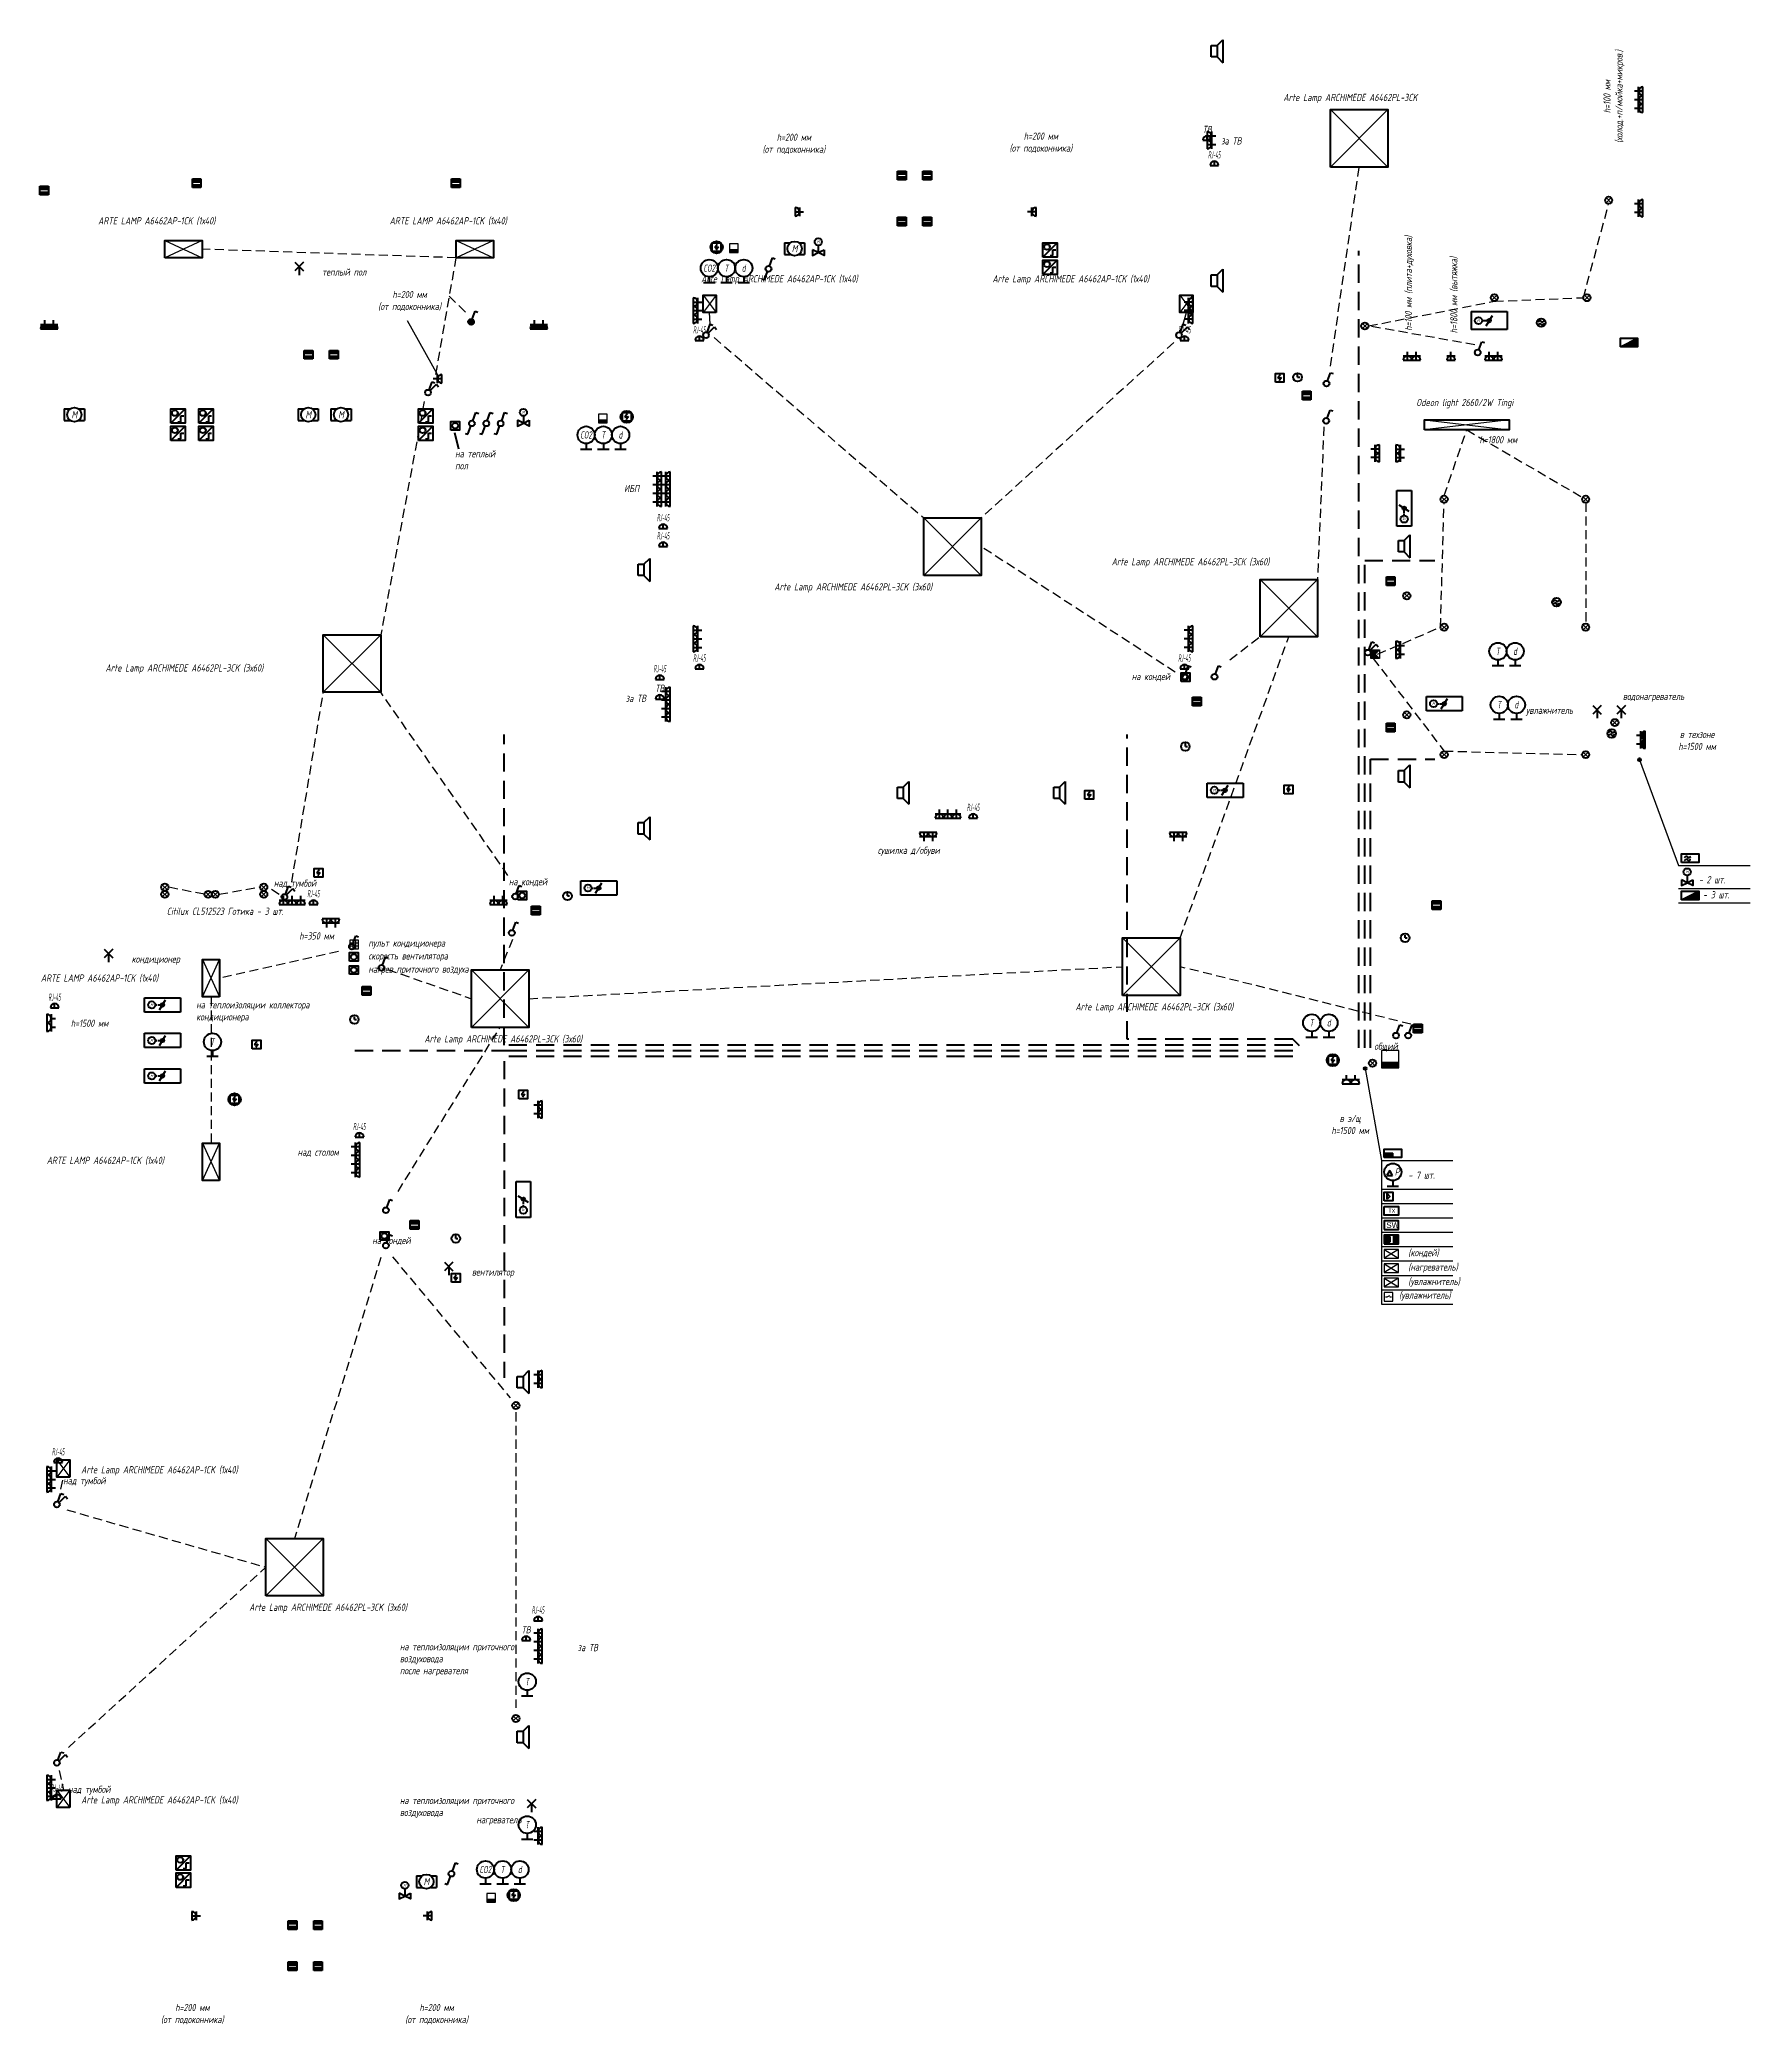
# Model space of a CAD drawing. Header units: millimetres. Extents: x 4401 to 32248, y -2196 to 17008.
# Drawn here: x 4401 to 16313, y 1969 to 15793 of the extents above; entities that cross this region are included whole.
import ezdxf
from ezdxf.enums import TextEntityAlignment as Align

# ---------------------------------------------------------------- set-up
doc = ezdxf.new("R2010")
doc.units = ezdxf.units.MM
doc.linetypes.add('DASHED', pattern=[19.05, 12.7, -6.35])
for name, color, linetype in [('02 Розетки', 7, 'Continuous'), ('03 Стационарное ЭО', 5, 'Continuous'), ('04 Освещение', 7, 'Continuous'), ('05 Слаботочка', 7, 'Continuous')]:
    doc.layers.add(name, color=color, linetype=linetype)
doc.styles.add('GOST typeA', font='GOST_A.TTF')
doc.styles.get("Standard").update_dxf_attribs({"font": 'arial.ttf'})
doc.styles.add('ГОСТ-ISOCPEUR', font='isocpeui.ttf', dxfattribs={"width": 0.8})

msp = doc.modelspace()

# ---------------------------------------------------------------- texts
at = {"layer": '02 Розетки', "linetype": 'Continuous', "char_height": 50, "attachment_point": 5, "rotation": 90, "style": 'ГОСТ-ISOCPEUR'}
for s, width, gutter_width, heights, insert in [('{\\pxqc;h=100 мм\\P(холод.+п/мойка+микров.)}', 2386.88, 2387, [530], (15364, 15397)), ('{\\pxqc;h=100 мм (плита+духовка)}', 2386.88, 1956, [530], (13940, 14096)), ('{\\pxqc;h=1800 мм (вытяжка)}', 1955.84, 1073, [522], (14251, 14014))]:
    msp.add_mtext_dynamic_manual_height_columns(s, width=width, gutter_width=gutter_width, heights=heights, dxfattribs=dict(at, insert=insert))
at = {"layer": '02 Розетки', "linetype": 'Continuous', "char_height": 50, "attachment_point": 5, "style": 'ГОСТ-ISOCPEUR'}
for s, width, gutter_width, insert in [('{\\pxqc;h=200 мм\\P(от подоконника)}', 1391.5, 1073, (9653, 15068)), ('{\\pxqc;h=200 мм\\P(от подоконника)}', 1391.5, 1073, (11373, 15076)), ('{\\pxqc;за ТВ}', 957.62, 958, (12699, 15088)), ('{\\pxqc;h=200 мм\\P(от подоконника)}', 1391.5, 1073, (6977, 13973)), ('{\\pxqc;h=1800 мм}', 1073.17, 1073, (14559, 13007)), ('{\\pxqc;ИБП}', 1073.17, 1073, (8523, 12667)), ('{\\pxqc;за ТВ}', 957.62, 958, (8553, 11205)), ('{\\pxqc;в техзоне\\Ph=1500 мм}', 1073.17, 1073, (15943, 10912)), ('{\\pxqc;сушилка д/обуви}', 1073.17, 1073, (10453, 10140)), ('{\\pxqc;над тумбой}', 957.62, 958, (6179, 9911)), ('{\\pxqc;h=350 мм}', 1073.17, 1073, (6329, 9550)), ('{\\pxqc;h=1500 мм}', 1073.17, 1073, (4748, 8942)), ('{\\pxqc;в э/щ\\Ph=1500 мм}', 1073.17, 1073, (13527, 8237)), ('{\\pxqc;над столом}', 957.62, 958, (6340, 8040)), ('{\\pxqc;над тумбой}', 957.62, 958, (4712, 5749)), ('{\\pxqc;за ТВ}', 957.62, 958, (8218, 4593)), ('{\\pxqc;над тумбой}', 957.62, 958, (4746, 3599)), ('{\\pxqc;h=200 мм\\P(от подоконника)}', 1391.5, 1073, (5464, 2040)), ('{\\pxqc;h=200 мм\\P(от подоконника)}', 1391.5, 1073, (7165, 2040))]:
    msp.add_mtext_dynamic_manual_height_columns(s, width=width, gutter_width=gutter_width, heights=[446], dxfattribs=dict(at, insert=insert))
at = {"layer": '03 Стационарное ЭО', "color": 7, "linetype": 'Continuous', "style": 'ГОСТ-ISOCPEUR', "width": 0.8}
for s, p in [('теплый пол', (6368, 14150)), ('водонагреватель', (15426, 11194)), ('увлажнитель', (14751, 11097)), ('кондиционер', (5041, 9364)), ('вентилятор', (7411, 7184)), ('нагреватель', (7442, 3369))]:
    msp.add_text(s, height=50, dxfattribs=at).set_placement(p)
at = {"layer": '04 Освещение', "color": 3, "style": 'ГОСТ-ISOCPEUR', "width": 0.8}
for s, p in [('Arte Lamp ARCHIMEDE A6462PL-3CK', (13062, 15366)), ('ARTE LAMP A6462AP-1CK (1х40)', (4808, 14507)), ('ARTE LAMP A6462AP-1CK (1х40)', (6838, 14507)), ('Arte Lamp ARCHIMEDE A6462AP-1CK (1х40)', (9007, 14103)), ('Arte Lamp ARCHIMEDE A6462AP-1CK (1х40)', (11036, 14103)), ('Odeon light 2660/2W Tingi', (13987, 13241)), ('Arte Lamp ARCHIMEDE A6462PL-3CK (3х60)', (11866, 12132)), ('Arte Lamp ARCHIMEDE A6462PL-3CK (3х60)', (9517, 11957)), ('Arte Lamp ARCHIMEDE A6462PL-3CK (3х60)', (4859, 11392)), ('Citilux CL512523 Готика - 3 шт.', (5286, 9697)), ('ARTE LAMP A6462AP-1CK (1х40)', (4409, 9232)), ('Arte Lamp ARCHIMEDE A6462PL-3CK (3х60)', (11614, 9032)), ('Arte Lamp ARCHIMEDE A6462PL-3CK (3х60)', (7080, 8808)), ('ARTE LAMP A6462AP-1CK (1х40)', (4450, 7962)), ('Arte Lamp ARCHIMEDE A6462AP-1CK (1х40)', (4690, 5807)), ('Arte Lamp ARCHIMEDE A6462PL-3CK (3х60)', (5860, 4849)), ('Arte Lamp ARCHIMEDE A6462AP-1CK (1х40)', (4690, 3507))]:
    msp.add_text(s, height=50, dxfattribs=at).set_placement(p)
at = {"layer": '04 Освещение', "color": 1, "style": 'ГОСТ-ISOCPEUR', "width": 0.8}
msp.add_text('общий', height=50, dxfattribs=at).set_placement((13695, 8757))
at = {"layer": '05 Слаботочка', "lineweight": 40, "style": 'ГОСТ-ISOCPEUR', "width": 0.8}
msp.add_text('M', height=20, rotation=360, dxfattribs=at).set_placement((14420, 13836), align=Align.MIDDLE_CENTER)
at = {"layer": '05 Слаботочка', "char_height": 50, "attachment_point": 1, "style": 'ГОСТ-ISOCPEUR'}
for s, insert, width in [('{на теплый пол}', (7294, 12934), 356.91), ('{на кондей}', (12006, 11382), 356.91), ('{- 2 шт.}', (15955, 9967), 905.92), ('{на кондей}', (7668, 9953), 356.91), ('{- 3 шт.}', (15984, 9862), 905.92), ('{скорость вентилятора}', (6690, 9436), 905.92), ('{пульт кондиционера}', (6690, 9526), 905.92), ('{нагрев приточного воздуха}', (6690, 9344), 905.92), ('{на теплоизоляции коллектора кондиционера}', (5491, 9095), 905.92), ('{- 7 шт.}', (13932, 7909), 905.92), ('{на кондей}', (6717, 7454), 356.91), ('{(кондей) }', (13932, 7369), 905.92), ('{(нагреватель) }', (13932, 7269), 905.92), ('{(увлажнитель) }', (13868, 7073), 905.92), ('{(увлажнитель) }', (13932, 7169), 905.92), ('{на теплоизоляции приточного воздуховода\\Pпосле нагревателя}', (6909, 4624), 905.92), ('{на теплоизоляции приточного воздуховода}', (6909, 3553), 905.92)]:
    msp.add_mtext(s, dxfattribs=dict(at, insert=insert, width=width))

# ---------------------------------------------------------------- blocks, each defined once
blk = doc.blocks.new('розетка скрытая трехполюсная')
at = {"color": 0, "lineweight": -2}
for p, q in [((-1.5, 1.5), (1.5, 1.5)), ((-1.5, 0), (1.5, 0)), ((0, 0), (0, 3))]:
    blk.add_line(p, q, dxfattribs=at)
blk.add_arc((0, 0), 1.5, 0, 180, dxfattribs=at)
blk = doc.blocks.new('розетка скрытая трехполюсная IP54')
at = {"lineweight": -2}
h = blk.add_hatch(color=0, dxfattribs=at)
h.paths.add_polyline_path([(0, 0), (0, 1.5, 0.414214), (-1.5, 0)])
h.paths.add_polyline_path([(1.5, 0, 0.414214), (0, 1.5), (0, 0)])
at = {"color": 0, "lineweight": -2}
for p, q in [((-1.5, 1.5), (1.5, 1.5)), ((-1.5, 0), (1.5, 0)), ((0, 0), (0, 3))]:
    blk.add_line(p, q, dxfattribs=at)
blk.add_arc((0, 0), 1.5, 0, 180, dxfattribs=at)
blk = doc.blocks.new('розетка открытая трехполюсная')
at = {"color": 0, "lineweight": -2}
for p, q in [((-1.5, 1.5), (1.5, 1.5)), ((-1.5, 0), (1.5, 0)), ((0, 1.5), (0, 3))]:
    blk.add_line(p, q, dxfattribs=at)
blk.add_arc((0, 0), 1.5, 0, 180, dxfattribs=at)
blk = doc.blocks.new('стац. точка')
at = {"color": 0, "lineweight": -2}
for p, q in [((-1.5, 1.5), (1.5, -1.5)), ((1.5, 1.5), (-1.5, -1.5)), ((0, 0), (0, -3))]:
    blk.add_line(p, q, dxfattribs=at)
blk = doc.blocks.new('кнопка 1')
at = {"color": 0, "lineweight": -2}
for p, q in [((0.35, 0.94), (1.39, 3.78)), ((1.39, 3.78), (2.34, 3.45))]:
    blk.add_line(p, q, dxfattribs=at)
blk.add_circle((0, 0), 1, dxfattribs=at)
blk = doc.blocks.new('кнопка 2')
at = {"color": 0, "lineweight": -2}
for p, q in [((0.35, 0.94), (1.39, 3.78)), ((0.71, 0.71), (2.93, 2.93)), ((1.39, 3.78), (2.34, 3.45)), ((2.93, 2.93), (3.66, 2))]:
    blk.add_line(p, q, dxfattribs=at)
blk.add_circle((0, 0), 1, dxfattribs=at)
blk = doc.blocks.new('кнопка 1 открытая IP44')
at = {"lineweight": -2}
blk.add_hatch(color=0, dxfattribs=at).paths.add_polyline_path([(-1, 0, 1), (1, 0, 1)])
at = {"color": 0, "lineweight": -2}
for p, q in [((0.35, 0.94), (1.39, 3.78)), ((1.39, 3.78), (2.34, 3.45))]:
    blk.add_line(p, q, dxfattribs=at)
blk.add_circle((0, 0), 1, dxfattribs=at)
blk = doc.blocks.new('дроссель d100')
at = {"color": 0, "lineweight": -2}
for p, q in [((0, 0), (0, 100)), ((0, 100), (250, 100)), ((250, 0), (0, 0)), ((103, 15), (147, 85)), ((250, 100), (250, 0))]:
    blk.add_line(p, q, dxfattribs=at)
at = {"color": 0, "linetype": 'DASHED', "lineweight": -2}
blk.add_line((75, 50), (125, 50), dxfattribs=at)
at = {"color": 0, "lineweight": -2}
for centre, radius in [((50, 50), 25), ((125, 50), 12.5)]:
    blk.add_circle(centre, radius, dxfattribs=at)
at = {"color": 0, "lineweight": -2, "style": 'ГОСТ-ISOCPEUR', "width": 0.8}
blk.add_text('M', height=20, dxfattribs=at).set_placement((50, 50), align=Align.MIDDLE_CENTER)
blk = doc.blocks.new('электродвигатель')
at = {"color": 0, "lineweight": -2}
for p, q in [((0, 4), (0, 0)), ((0, 4), (2, 4)), ((0, 0), (2, 0)), ((5, 4), (7, 4)), ((5, 0), (7, 0)), ((7, 4), (7, 0))]:
    blk.add_line(p, q, dxfattribs=at)
blk.add_circle((3.5, 2), 2.5, dxfattribs=at)
at = {"color": 0, "lineweight": -2, "style": 'ГОСТ-ISOCPEUR', "width": 0.8}
blk.add_text('M', height=2.5, rotation=360, dxfattribs=at).set_placement((3.5, 2), align=Align.MIDDLE_CENTER)
blk = doc.blocks.new('энкодер')
at = {"color": 0, "lineweight": -2}
for p, q in [((0, 0), (5, 5)), ((2.43, 3.56), (2.2, 3.9)), ((2.43, 3.56), (2.66, 3.9)), ((2.48, 0.56), (3.48, 0.56)), ((3.48, 0.56), (3.48, 2.56)), ((3.48, 2.56), (4.48, 2.56))]:
    blk.add_line(p, q, dxfattribs=at)
blk.add_lwpolyline([(0, 0), (0, 5), (5, 5), (5, 0)], close=True, dxfattribs=at)
blk.add_circle((1.43, 3.56), 1, dxfattribs=at)
blk = doc.blocks.new('кнопка жалюзи')
at = {"color": 0, "lineweight": -2}
for p, q in [((0.35, 0.94), (1.39, 3.78)), ((1.39, 3.78), (2.34, 3.45)), ((-2.34, -3.45), (-1.39, -3.78)), ((-1.39, -3.78), (-0.35, -0.94))]:
    blk.add_line(p, q, dxfattribs=at)
blk.add_circle((0, 0), 1, dxfattribs=at)
blk = doc.blocks.new('датчик CO2')
at = {"color": 0, "lineweight": -2}
for p, q in [((-2, 0), (2, 0)), ((0, 2), (0, 0))]:
    blk.add_line(p, q, dxfattribs=at)
blk.add_circle((0, 5), 3, dxfattribs=at)
at = {"color": 0, "lineweight": -2, "style": 'ГОСТ-ISOCPEUR', "width": 0.6}
blk.add_text('CO2', height=2.5, rotation=360, dxfattribs=at).set_placement((-0.01, 5), align=Align.MIDDLE_CENTER)
blk = doc.blocks.new('датчик температуры')
at = {"color": 0, "lineweight": -2}
for p, q in [((-2, 0), (2, 0)), ((0, 2), (0, 0))]:
    blk.add_line(p, q, dxfattribs=at)
blk.add_circle((0, 5), 3, dxfattribs=at)
at = {"color": 0, "lineweight": -2, "style": 'ГОСТ-ISOCPEUR', "width": 0.6}
blk.add_text('T', height=2.5, rotation=360, dxfattribs=at).set_placement((-0.01, 5), align=Align.MIDDLE_CENTER)
blk = doc.blocks.new('датчик относительной влажности')
at = {"color": 0, "lineweight": -2}
for p, q in [((-2, 0), (2, 0)), ((0, 2), (0, 0))]:
    blk.add_line(p, q, dxfattribs=at)
blk.add_circle((0, 5), 3, dxfattribs=at)
at = {"color": 0, "lineweight": -2, "style": 'ГОСТ-ISOCPEUR', "width": 0.6}
blk.add_text('d', height=2.5, rotation=360, dxfattribs=at).set_placement((-0.01, 5), align=Align.MIDDLE_CENTER)
blk = doc.blocks.new('дымовой')
at = {"color": 0, "lineweight": -2}
for p, q in [((-1.3, 2.5), (-2.11, 1.35)), ((-2.11, 1.35), (-0.89, 1.65)), ((-0.89, 1.65), (-1.71, 0.5))]:
    blk.add_line(p, q, dxfattribs=at)
blk.add_lwpolyline([(-3, 0), (-3, 3), (0, 3), (0, 0)], close=True, dxfattribs=at)
blk = doc.blocks.new('ППК')
at = {"lineweight": -2}
blk.add_hatch(color=0, dxfattribs=at).paths.add_polyline_path([(-3, 0), (-3, 1.5), (-6, 1.5), (-6, 0)])
at = {"color": 0, "lineweight": -2}
for p in [(-6, 1.5), (-3, 0)]:
    blk.add_line(p, (-3, 1.5), dxfattribs=at)
blk.add_lwpolyline([(-6, 0), (-6, 3), (0, 3), (0, 0)], close=True, dxfattribs=at)
blk = doc.blocks.new('датчик давления')
at = {"color": 0, "lineweight": -2}
for p, q in [((-1.09, 5.56), (-2.09, 3.83)), ((-2.09, 3.83), (-0.09, 3.83)), ((-2, 0), (2, 0)), ((-0.09, 3.83), (-1.09, 5.56)), ((0, 2), (0, 0))]:
    blk.add_line(p, q, dxfattribs=at)
blk.add_circle((0, 5), 3, dxfattribs=at)
at = {"color": 0, "lineweight": -2, "style": 'ГОСТ-ISOCPEUR', "width": 0.8}
blk.add_text('P', height=2.5, rotation=360, dxfattribs=at).set_placement((1.5, 5), align=Align.MIDDLE_CENTER)
blk = doc.blocks.new('розетка ТВ')
at = {"color": 0, "lineweight": -2}
for p, q in [((-1.5, 0), (1.5, 0)), ((0, 0), (0, 1.5))]:
    blk.add_line(p, q, dxfattribs=at)
blk.add_arc((0, 0), 1.5, 0, 180, dxfattribs=at)
at = {"color": 0, "lineweight": -2, "style": 'ГОСТ-ISOCPEUR', "width": 0.8}
blk.add_text('ТВ', height=2.5, dxfattribs=at).set_placement((0, 2.5), align=Align.CENTER)
blk = doc.blocks.new('краб ТВ')
at = {"color": 0, "lineweight": -2}
blk.add_lwpolyline([(0, 0), (0, 3), (3, 3), (3, 0)], close=True, dxfattribs=at)
blk.add_lwpolyline([(1, 0.5), (1, 2.5), (2, 1.5), (1, 0.5)], dxfattribs=at)
blk = doc.blocks.new('розетка RJ-45')
at = {"color": 0, "lineweight": -2}
for p, q in [((-1.5, 0), (1.5, 0)), ((0, 0), (0, 1.5))]:
    blk.add_line(p, q, dxfattribs=at)
blk.add_arc((0, 0), 1.5, 0, 180, dxfattribs=at)
at = {"color": 0, "lineweight": -2, "style": 'ГОСТ-ISOCPEUR', "width": 0.4}
blk.add_text('RJ-45', height=2.5, dxfattribs=at).set_placement((0, 2.5), align=Align.CENTER)
blk = doc.blocks.new('панель медная')
at = {"color": 0, "lineweight": -2}
blk.add_lwpolyline([(0, 3), (5, 3), (5, 0), (0, 0)], close=True, dxfattribs=at)
at = {"color": 0, "lineweight": -2, "style": 'GOST typeA'}
blk.add_text('TX', height=1.5, dxfattribs=at).set_placement((1.43, 0.76))
blk = doc.blocks.new('сервер')
at = {"color": 0, "lineweight": -2}
for p, q in [((0.5, 2.5), (2, 2.5)), ((0.5, 0.5), (0.5, 2.5)), ((0.5, 2), (2, 2)), ((0.5, 1.5), (2, 1.5)), ((0.5, 1), (2, 1)), ((2, 0.5), (0.5, 0.5)), ((1, 2.5), (1, 0.5)), ((1.5, 2.5), (1.5, 0.5)), ((2, 2.5), (2, 0.5)), ((3, 2.5), (4.5, 2.5)), ((3, 2), (4.5, 2)), ((3, 1.5), (4.5, 1.5)), ((3, 1), (4.5, 1)), ((3, 0.5), (4.5, 0.5))]:
    blk.add_line(p, q, dxfattribs=at)
blk.add_lwpolyline([(0, 0), (5, 0), (5, 3), (0, 3)], close=True, dxfattribs=at)
blk = doc.blocks.new('коммутатор')
at = {"color": 0, "lineweight": -2}
blk.add_lwpolyline([(0, 0), (5, 0), (5, 3), (0, 3)], close=True, dxfattribs=at)
blk.add_text('SW', height=2, dxfattribs=at).set_placement((0.72, 0.48))
blk = doc.blocks.new('часы')
at = {"color": 0, "lineweight": -2}
for q in [(9893.5, 982.52), (9894.25, 981.52)]:
    blk.add_line((9893.5, 981.52), q, dxfattribs=at)
blk.add_circle((9893.5, 981.52), 1.5, dxfattribs=at)
blk = doc.blocks.new('геркон')
at = {"lineweight": -2}
for points in [[(3, 2), (3, 3), (0, 3), (0, 2)], [(3, 0), (3, 1), (0, 1), (0, 0)]]:
    blk.add_hatch(color=0, dxfattribs=at).paths.add_polyline_path(points)
at = {"color": 0, "lineweight": -2}
for p, q in [((0, 0), (0, 3)), ((0, 3), (3, 3)), ((0, 2), (3, 2)), ((0, 1), (3, 1)), ((3, 0), (0, 0)), ((3, 3), (3, 0))]:
    blk.add_line(p, q, dxfattribs=at)
blk = doc.blocks.new('датчик протечки')
at = {"color": 0, "lineweight": -2}
blk.add_circle((0, 0), 1.5, dxfattribs=at)
at = {"color": 0, "lineweight": -2, "start_tangent": (0.745789, 0.666182), "end_tangent": (0.976749, -0.214388)}
for points in [[(-1.08, 0.27), (-0.41, 0.76), (0.2, 0.22), (1.14, 0.64)], [(-1.08, -0.73), (-0.41, -0.24), (0.2, -0.78), (1.14, -0.36)]]:
    blk.add_spline(points, degree=3, dxfattribs=at)
blk = doc.blocks.new('вентиль с электроприводом')
at = {"color": 0, "linetype": 'DASHED', "lineweight": -2}
blk.add_line((0, 2.5), (0, 0), dxfattribs=at)
at = {"color": 0, "lineweight": -2}
for points in [[(-2, 1), (-2, -1), (0, 0), (-2, 1)], [(2, 1), (2, -1), (0, 0), (2, 1)]]:
    blk.add_lwpolyline(points, dxfattribs=at)
blk.add_circle((0, 3.75), 1.25, dxfattribs=at)
at = {"color": 0, "lineweight": -2, "style": 'ГОСТ-ISOCPEUR', "width": 0.8}
blk.add_text('M', height=1, rotation=360, dxfattribs=at).set_placement((0, 3.75), align=Align.MIDDLE_CENTER)
blk = doc.blocks.new('контроллер протечек')
at = {"color": 0, "lineweight": -2}
blk.add_lwpolyline([(0, 0), (0, 3), (6, 3), (6, 0)], close=True, dxfattribs=at)
at = {"color": 0, "lineweight": -2, "start_tangent": (0.745789, 0.666182), "end_tangent": (0.976749, -0.214388)}
for points in [[(1.1, 1.73), (1.77, 2.23), (2.38, 1.68), (3.32, 2.1)], [(1.1, 0.73), (1.77, 1.23), (2.38, 0.68), (3.32, 1.1)]]:
    blk.add_spline(points, degree=3, dxfattribs=at)
blk = doc.blocks.new('громкоговоритель')
at = {"color": 0, "lineweight": -2}
for p, q in [((0, -2), (0, 2)), ((0, 2), (2, 2)), ((2, 2), (4, 4)), ((2, 2), (2, -2)), ((4, 4), (4, -4)), ((2, -2), (0, -2)), ((2, -2), (4, -4))]:
    blk.add_line(p, q, dxfattribs=at)
blk = doc.blocks.new('счетчик воды')
at = {"lineweight": -2}
blk.add_hatch(color=0, dxfattribs=at).paths.add_polyline_path([(6, 0), (6, 3), (0, 0)])
at = {"color": 0, "lineweight": -2}
blk.add_line((0, 0), (6, 3), dxfattribs=at)
blk.add_lwpolyline([(0, 0), (0, 3), (6, 3), (6, 0)], close=True, dxfattribs=at)
blk = doc.blocks.new('Охранный датчик')
blk.add_hatch(color=0).paths.add_polyline_path([(3, 3), (0, 3), (0, 0), (3, 0), (1.5, 1.5)])
at = {"color": 0}
for p, q in [((3, 3), (1.5, 1.5)), ((1.5, 1.5), (3, 0))]:
    blk.add_line(p, q, dxfattribs=at)
blk.add_lwpolyline([(3, 0), (0, 0), (0, 3), (3, 3)], close=True, dxfattribs=at)
blk = doc.blocks.new('клавиатура ОС')
at = {"color": 0}
for p, q in [((0, 2), (3, 2)), ((0, 1), (3, 1)), ((1, 3), (1, 0)), ((2, 3), (2, 0))]:
    blk.add_line(p, q, dxfattribs=at)
blk.add_lwpolyline([(0, 0), (3, 0), (3, 3), (0, 3)], close=True, dxfattribs=at)
blk = doc.blocks.new('регулятор')
at = {"color": 0, "lineweight": -2}
blk.add_lwpolyline([(-1.5, -1.5), (-1.5, 1.5), (1.5, 1.5), (1.5, -1.5)], close=True, dxfattribs=at)
blk.add_circle((0, 0), 1, dxfattribs=at)
blk = doc.blocks.new('маршрутизатор INET')
at = {"color": 0}
for p, q in [((0, 3), (5, 0)), ((5, 3), (0, 0))]:
    blk.add_line(p, q, dxfattribs=at)
blk.add_lwpolyline([(0, 0), (5, 0), (5, 3), (0, 3)], close=True, dxfattribs=at)
blk = doc.blocks.new('реле контроля напряжения')
at = {"color": 0, "ltscale": 100}
for p, q in [((0.5, 1.5), (1, 1.5)), ((1, 1.5), (2, 2)), ((2, 1.5), (2.5, 1.5))]:
    blk.add_line(p, q, dxfattribs=at)
blk.add_lwpolyline([(0, 0), (3, 0), (3, 3), (0, 3)], close=True, dxfattribs=at)
blk = doc.blocks.new('шкаф')
blk.add_hatch(color=256).paths.add_polyline_path([(3, 0), (3, 1), (0, 1), (0, 0)])
blk.add_line((0, 1), (3, 1))
blk.add_lwpolyline([(0, 0), (3, 0), (3, 3), (0, 3)], close=True)

# ---------------------------------------------------------------- hatches: boundary and pattern name
at = {"layer": '05 Слаботочка'}
for points in [[(15532, 10778, 1), (15552, 10778, 1)], [(13621, 8627, 1), (13641, 8627, 1)]]:
    msp.add_hatch(color=256, dxfattribs=at).paths.add_polyline_path(points)

# ---------------------------------------------------------------- linework, layer by layer
at = {"layer": '02 Розетки', "linetype": 'Continuous'}
msp.add_line((7171, 13460), (6961, 13835), dxfattribs=at)
at = {"layer": '04 Освещение', "color": 3}
for p, q in [((13390, 15306), (13790, 14906)), ((13790, 15306), (13390, 14906)), ((15345, 14657), (15310, 14693)), ((15310, 14657), (15345, 14693)), ((5533, 14394), (5273, 14274)), ((5273, 14394), (5533, 14274)), ((7302, 14394), (7562, 14274)), ((7562, 14394), (7302, 14274)), ((9111, 14013), (9021, 13893)), ((9021, 14013), (9111, 13893)), ((12431, 14013), (12341, 13893)), ((12341, 14013), (12431, 13893)), ((14549, 13978), (14513, 14014)), ((14513, 13978), (14549, 14014)), ((15194, 13978), (15158, 14014)), ((15158, 13978), (15194, 14014)), ((9069, 13811), (9066, 13893)), ((12363, 13811), (12386, 13893)), ((13647, 13782), (13612, 13817)), ((13612, 13782), (13647, 13817)), ((14044, 13145), (14634, 13075)), ((14634, 13145), (14044, 13075)), ((14199, 12575), (14163, 12610)), ((14163, 12575), (14199, 12610)), ((15185, 12575), (15149, 12610)), ((15149, 12575), (15185, 12610)), ((10557, 12462), (10957, 12062)), ((10957, 12462), (10557, 12062)), ((12899, 12034), (13299, 11634)), ((13299, 12034), (12899, 11634)), ((6376, 11648), (6776, 11248)), ((6776, 11648), (6376, 11248)), ((14199, 11683), (14163, 11718)), ((14163, 11683), (14199, 11718)), ((15185, 11683), (15149, 11718)), ((15149, 11683), (15185, 11718)), ((15387, 11018), (15352, 11053)), ((15352, 11018), (15387, 11053)), ((14199, 10796), (14163, 10831)), ((14163, 10796), (14199, 10831)), ((15185, 10796), (15149, 10831)), ((15149, 10796), (15185, 10831)), ((5290, 9872), (5254, 9907)), ((5254, 9872), (5290, 9907)), ((5290, 9822), (5254, 9857)), ((5254, 9822), (5290, 9857)), ((5591, 9822), (5556, 9857)), ((5556, 9822), (5591, 9857)), ((5641, 9822), (5606, 9857)), ((5606, 9822), (5641, 9857)), ((5979, 9872), (5943, 9907)), ((5943, 9872), (5979, 9907)), ((5979, 9822), (5943, 9857)), ((5943, 9822), (5979, 9857)), ((11942, 9536), (12342, 9136)), ((12342, 9536), (11942, 9136)), ((5534, 9387), (5654, 9127)), ((5534, 9127), (5654, 9387)), ((7407, 9313), (7807, 8913)), ((7807, 9313), (7407, 8913)), ((13701, 8646), (13665, 8682)), ((13665, 8646), (13701, 8682)), ((5534, 8107), (5654, 7847)), ((5534, 7847), (5654, 8107)), ((7735, 6261), (7699, 6297)), ((7699, 6261), (7735, 6297)), ((4611, 5900), (4521, 5780)), ((4521, 5900), (4611, 5780)), ((5976, 5353), (6376, 4953)), ((6376, 5353), (5976, 4953)), ((7735, 4082), (7699, 4117)), ((7699, 4082), (7735, 4117)), ((4611, 3600), (4521, 3480)), ((4521, 3600), (4611, 3480))]:
    msp.add_line(p, q, dxfattribs=at)
at = {"layer": '04 Освещение', "color": 3, "linetype": 'DASHED', "ltscale": 5}
for p, q in [((13390, 13520), (13590, 14906)), ((15151, 13996), (15327, 14650)), ((7302, 14274), (5533, 14334)), ((7159, 13462), (7302, 14274)), ((7365, 13896), (7248, 14012)), ((13654, 13799), (14531, 13971)), ((14531, 13971), (15151, 13996)), ((9097, 13719), (10557, 12462)), ((14395, 13668), (13654, 13799)), ((12300, 13684), (10957, 12462)), ((7079, 13274), (6776, 11648)), ((13344, 13097), (13299, 12034)), ((14181, 12617), (14339, 13075)), ((14339, 13075), (15145, 12605)), ((14156, 11701), (14181, 12567)), ((15167, 12567), (15167, 11726)), ((12309, 11388), (10957, 12262)), ((12342, 9536), (13099, 11634)), ((12689, 11474), (12899, 11634)), ((13718, 11513), (14156, 11701)), ((13688, 11483), (14181, 10838)), ((6156, 9924), (6376, 11248)), ((7662, 9972), (6776, 11248)), ((14181, 10838), (15142, 10813)), ((5549, 9840), (5297, 9890)), ((5649, 9840), (5936, 9892)), ((6068, 9839), (5986, 9890)), ((6481, 9442), (5654, 9257)), ((7693, 9526), (7607, 9313)), ((6823, 9317), (7407, 9113)), ((7807, 9113), (11942, 9336)), ((13950, 8935), (12342, 9336)), ((5594, 9127), (5594, 8107)), ((6896, 7771), (7607, 8913)), ((6776, 7310), (6176, 5353)), ((6858, 7314), (7678, 6332)), ((7717, 6232), (7717, 4173)), ((4549, 5697), (4566, 5780)), ((4589, 5553), (5976, 5153)), ((4601, 3898), (5976, 5153)), ((4537, 3737), (4566, 3600))]:
    msp.add_line(p, q, dxfattribs=at)
at = {"layer": '04 Освещение', "color": 3, "lineweight": 40}
for points in [[(13390, 14906), (13390, 15306), (13790, 15306), (13790, 14906)], [(5273, 14274), (5273, 14394), (5533, 14394), (5533, 14274)], [(7302, 14274), (7302, 14394), (7562, 14394), (7562, 14274)], [(9111, 13893), (9021, 13893), (9021, 14013), (9111, 14013)], [(12431, 13893), (12341, 13893), (12341, 14013), (12431, 14013)], [(10557, 12062), (10557, 12462), (10957, 12462), (10957, 12062)], [(12899, 11634), (12899, 12034), (13299, 12034), (13299, 11634)], [(6376, 11248), (6376, 11648), (6776, 11648), (6776, 11248)], [(11942, 9136), (11942, 9536), (12342, 9536), (12342, 9136)], [(5654, 9127), (5534, 9127), (5534, 9387), (5654, 9387)], [(7407, 8913), (7407, 9313), (7807, 9313), (7807, 8913)], [(5654, 7847), (5534, 7847), (5534, 8107), (5654, 8107)], [(4611, 5780), (4521, 5780), (4521, 5900), (4611, 5900)], [(5976, 4953), (5976, 5353), (6376, 5353), (6376, 4953)], [(4611, 3480), (4521, 3480), (4521, 3600), (4611, 3600)]]:
    msp.add_lwpolyline(points, close=True, dxfattribs=at)
at = {"layer": '04 Освещение', "color": 3, "lineweight": 40, "flags": 128}
msp.add_lwpolyline([(14044, 13075), (14044, 13145), (14634, 13145), (14634, 13075)], close=True, dxfattribs=at)
at = {"layer": '04 Освещение', "color": 3, "lineweight": 40}
for centre in [(15327, 14675), (14531, 13996), (15176, 13996), (13629, 13799), (14181, 12592), (15167, 12592), (14181, 11701), (15167, 11701), (15370, 11036), (14181, 10813), (15167, 10813), (5272, 9890), (5272, 9840), (5574, 9840), (5624, 9840), (5961, 9890), (5961, 9840), (13683, 8664), (7717, 6279), (7717, 4099)]:
    msp.add_circle(centre, 25, dxfattribs=at)
at = {"layer": '05 Слаботочка', "lineweight": 40}
for p, q in [((14370, 13899), (14620, 13899)), ((14370, 13899), (14370, 13774)), ((14445, 13836), (14495, 13836)), ((14473, 13801), (14517, 13871)), ((14620, 13899), (14620, 13774)), ((14620, 13774), (14370, 13774)), ((7320, 12940), (7292, 13055))]:
    msp.add_line(p, q, dxfattribs=at)
at = {"layer": '05 Слаботочка', "color": 1}
for p, q in [((13939, 11902), (13903, 11937)), ((13903, 11902), (13939, 11937)), ((13939, 11072), (13903, 11108)), ((13903, 11072), (13939, 11108))]:
    msp.add_line(p, q, dxfattribs=at)
at = {"layer": '05 Слаботочка'}
for p, q in [((15542, 10778), (15814, 10041)), ((15814, 10041), (16313, 10041)), ((15814, 9881), (16313, 9881)), ((15814, 9781), (16313, 9781)), ((13631, 8627), (13744, 7986)), ((13744, 7986), (14243, 7986)), ((13744, 7986), (13744, 6986)), ((13744, 7786), (14243, 7786)), ((13744, 7686), (14243, 7686)), ((13744, 7586), (14243, 7586)), ((13744, 7486), (14243, 7486)), ((13744, 7386), (14243, 7386)), ((13744, 7286), (14243, 7286)), ((13744, 7186), (14243, 7186)), ((13744, 7086), (14243, 7086)), ((13744, 6986), (14243, 6986))]:
    msp.add_line(p, q, dxfattribs=at)
at = {"layer": '05 Слаботочка', "linetype": 'DASHED', "lineweight": 40, "ltscale": 10}
for points in [[(13588, 8770), (13588, 10862), (13588, 14322)], [(13628, 8770), (13628, 12166), (14117, 12166)], [(13128, 8790), (7635, 8790), (7635, 10954)], [(13173, 8785), (13128, 8830), (11973, 8830), (11973, 10954)], [(13668, 8770), (13668, 10782), (14117, 10782)], [(13128, 8750), (7675, 8750), (6537, 8750)]]:
    msp.add_lwpolyline(points, dxfattribs=at)
at = {"layer": '05 Слаботочка', "linetype": 'DASHED', "lineweight": 40, "ltscale": 10, "flags": 128}
msp.add_lwpolyline([(13128, 8710), (7635, 8710), (7635, 6473)], dxfattribs=at)
at = {"layer": '05 Слаботочка', "color": 1, "lineweight": 40}
for centre, radius in [((9115, 14347), 42.4), ((8489, 13166), 42.4), ((13921, 11919), 25), ((13921, 11090), 25), ((13406, 8685), 42.4), ((5758, 8412), 42.4), ((7702, 2868), 42.4)]:
    msp.add_circle(centre, radius, dxfattribs=at)
at = {"layer": '05 Слаботочка', "lineweight": 40}
for centre, radius in [((14420, 13836), 25), ((14495, 13836), 12.5), ((15542, 10778), 10), ((13631, 8627), 10)]:
    msp.add_circle(centre, radius, dxfattribs=at)

# ---------------------------------------------------------------- block references
at = {"layer": '02 Розетки', "color": 1, "lineweight": 40, "xscale": 20, "yscale": 20, "zscale": 20}
for name, p, rotation in [('розетка скрытая трехполюсная', (15566, 15435), 89.99999999999999), ('розетка скрытая трехполюсная', (15566, 15375), 89.99999999999999), ('розетка скрытая трехполюсная', (15566, 15315), 89.99999999999999), ('розетка скрытая трехполюсная', (12531, 15123), 270), ('розетка скрытая трехполюсная', (12531, 15063), 270), ('розетка скрытая трехполюсная', (15566, 14650), 89.99999999999999), ('розетка скрытая трехполюсная', (9661, 14595), 270), ('розетка скрытая трехполюсная', (11341, 14595), 90), ('розетка скрытая трехполюсная', (15566, 14590), 89.99999999999999), ('розетка скрытая трехполюсная', (8951, 13966), 270), ('розетка скрытая трехполюсная', (12431, 13966), 89.99999999999999), ('розетка скрытая трехполюсная', (8951, 13906), 270), ('розетка скрытая трехполюсная', (8951, 13846), 270), ('розетка скрытая трехполюсная', (12431, 13906), 89.99999999999999), ('розетка скрытая трехполюсная', (12431, 13846), 89.99999999999999), ('розетка скрытая трехполюсная', (13926, 13560), 359.9999999999999), ('розетка скрытая трехполюсная', (13986, 13560), 359.9999999999999), ('розетка скрытая трехполюсная', (14229, 13560), 359.9999999999999), ('розетка скрытая трехполюсная', (14495, 13560), 359.9999999999999), ('розетка скрытая трехполюсная', (14555, 13560), 359.9999999999999), ('розетка скрытая трехполюсная', (7201, 13430), 90), ('розетка скрытая трехполюсная', (13731, 12942), 89.99999999999999), ('розетка скрытая трехполюсная', (13731, 12882), 89.99999999999999), ('розетка скрытая трехполюсная', (13846, 12942), 270), ('розетка скрытая трехполюсная', (13846, 12882), 270), ('розетка скрытая трехполюсная', (8731, 12752), 89.99999999999999), ('розетка скрытая трехполюсная', (8731, 12692), 89.99999999999999), ('розетка скрытая трехполюсная', (8791, 12752), 89.99999999999999), ('розетка скрытая трехполюсная', (8791, 12692), 89.99999999999999), ('розетка скрытая трехполюсная', (8731, 12632), 89.99999999999999), ('розетка скрытая трехполюсная', (8731, 12572), 89.99999999999999), ('розетка скрытая трехполюсная', (8791, 12632), 89.99999999999999), ('розетка скрытая трехполюсная', (8791, 12572), 89.99999999999999), ('розетка скрытая трехполюсная', (8951, 11680), 270), ('розетка скрытая трехполюсная', (8951, 11620), 270), ('розетка скрытая трехполюсная', (12431, 11680), 89.99999999999999), ('розетка скрытая трехполюсная', (12431, 11620), 89.99999999999999), ('розетка скрытая трехполюсная', (8951, 11560), 270), ('розетка скрытая трехполюсная', (12431, 11560), 89.99999999999999), ('розетка скрытая трехполюсная', (13846, 11573), 270), ('розетка скрытая трехполюсная', (13846, 11513), 270), ('розетка скрытая трехполюсная', (8791, 11253), 89.99999999999999), ('розетка скрытая трехполюсная', (8791, 11193), 89.99999999999999), ('розетка скрытая трехполюсная', (8791, 11133), 89.99999999999999), ('розетка скрытая трехполюсная', (8791, 11073), 89.99999999999999), ('розетка скрытая трехполюсная IP54', (15581, 10946), 90), ('розетка скрытая трехполюсная IP54', (15581, 10886), 90), ('розетка скрытая трехполюсная', (10666, 10370), 359.9999999999999), ('розетка скрытая трехполюсная', (10726, 10370), 359.9999999999999), ('розетка скрытая трехполюсная', (10786, 10370), 359.9999999999999), ('розетка скрытая трехполюсная', (10558, 10270), 180), ('розетка скрытая трехполюсная', (10618, 10270), 180), ('розетка скрытая трехполюсная', (12299, 10270), 180), ('розетка скрытая трехполюсная', (12359, 10270), 180), ('розетка скрытая трехполюсная', (6099, 9770), 360), ('розетка скрытая трехполюсная', (6159, 9770), 360), ('розетка скрытая трехполюсная', (6219, 9770), 360), ('розетка скрытая трехполюсная', (7566, 9770), 360), ('розетка скрытая трехполюсная', (7626, 9770), 360), ('розетка скрытая трехполюсная', (6399, 9670), 180), ('розетка скрытая трехполюсная', (6459, 9670), 180), ('розетка открытая трехполюсная', (4451, 8975), 270), ('розетка открытая трехполюсная', (4451, 8915), 270), ('розетка скрытая трехполюсная', (7901, 8371), 89.99999999999999), ('розетка скрытая трехполюсная', (7901, 8311), 89.99999999999999), ('розетка скрытая трехполюсная', (6631, 8081), 89.99999999999999), ('розетка скрытая трехполюсная', (6631, 8021), 89.99999999999999), ('розетка скрытая трехполюсная', (6631, 7961), 89.99999999999999), ('розетка скрытая трехполюсная', (6631, 7901), 89.99999999999999), ('розетка скрытая трехполюсная', (7901, 6492), 89.99999999999999), ('розетка скрытая трехполюсная', (7901, 6432), 89.99999999999999), ('розетка скрытая трехполюсная', (4451, 5825), 270), ('розетка скрытая трехполюсная', (4451, 5765), 270), ('розетка скрытая трехполюсная', (4451, 5705), 270), ('розетка скрытая трехполюсная', (7901, 4693), 89.99999999999999), ('розетка скрытая трехполюсная', (7901, 4633), 89.99999999999999), ('розетка скрытая трехполюсная', (7901, 4573), 89.99999999999999), ('розетка скрытая трехполюсная', (7901, 4513), 89.99999999999999), ('розетка скрытая трехполюсная', (4451, 3675), 270), ('розетка скрытая трехполюсная', (4451, 3615), 270), ('розетка скрытая трехполюсная', (4451, 3559), 270), ('розетка скрытая трехполюсная', (7901, 3312), 89.99999999999999), ('розетка скрытая трехполюсная', (7901, 3252), 89.99999999999999), ('розетка скрытая трехполюсная', (5461, 2725), 270), ('розетка скрытая трехполюсная', (7131, 2725), 90)]:
    msp.add_blockref(name, p, dxfattribs=dict(at, rotation=rotation))
for name, p in [('розетка скрытая трехполюсная IP54', (4436, 13780)), ('розетка скрытая трехполюсная IP54', (4496, 13780)), ('розетка скрытая трехполюсная IP54', (7846, 13780)), ('розетка скрытая трехполюсная IP54', (7906, 13780)), ('розетка открытая трехполюсная', (13501, 8520)), ('розетка открытая трехполюсная', (13561, 8520))]:
    msp.add_blockref(name, p, dxfattribs=at)
at = {"layer": '03 Стационарное ЭО', "lineweight": 40, "xscale": 20, "yscale": 20, "zscale": 20}
for p in [(6207, 14214), (15246, 11126), (15415, 11126), (4879, 9427), (7249, 7248), (7825, 3506)]:
    msp.add_blockref('стац. точка', p, dxfattribs=at)
at = {"layer": '04 Освещение', "color": 3, "lineweight": 40, "xscale": 20, "yscale": 20, "zscale": 20}
for name, p in [('кнопка 1 открытая IP44', (7405, 13827)), ('кнопка 2', (9041, 13735)), ('кнопка 2', (12335, 13735)), ('кнопка 1', (14415, 13614)), ('кнопка 2', (7105, 13335)), ('кнопка 1', (13362, 13398)), ('кнопка 1', (13360, 13138)), ('кнопка 2', (13649, 11524)), ('кнопка 1', (12372, 11356)), ('кнопка 1', (12582, 11356)), ('кнопка 2', (6105, 9822)), ('кнопка 1', (7712, 9825)), ('кнопка 1', (6575, 9476)), ('кнопка 1', (7689, 9571)), ('кнопка 1', (6781, 9328)), ('кнопка 1', (13931, 8856)), ('кнопка 1', (6812, 7639)), ('кнопка 1', (6812, 7393)), ('кнопка 2', (4521, 5590)), ('кнопка 2', (4521, 3790))]:
    msp.add_blockref(name, p, dxfattribs=at)
at = {"layer": '04 Освещение', "color": 1, "lineweight": 40, "xscale": 20, "yscale": 20, "zscale": 20}
msp.add_blockref('кнопка 1', (13846, 8856), dxfattribs=at)
at = {"layer": '05 Слаботочка', "lineweight": 40}
for name, p, xscale, yscale, zscale in [('громкоговоритель', (12560, 15713), 20, 20, 20), ('геркон', (5464, 14763), 20, 20, 20), ('геркон', (7269, 14763), 20, 20, 20), ('геркон', (10375, 14818), 20, 20, 20), ('геркон', (10552, 14818), 20, 20, 20), ('геркон', (4401, 14712), 20, 20, 20), ('геркон', (10375, 14497), 20, 20, 20), ('геркон', (10552, 14497), 20, 20, 20), ('электродвигатель', (9588, 14298), 20, 20, 20), ('энкодер', (11387, 14278), 20, 20, 20), ('датчик CO2', (9064, 14102), 20, 20, 20), ('датчик температуры', (9184, 14102), 20, 20, 20), ('шкаф', (9204, 14311), 20, 20, 20), ('датчик относительной влажности', (9304, 14102), 20, 20, 20), ('кнопка жалюзи', (9476, 14197), 20, 20, 20), ('энкодер', (11387, 14158), 20, 20, 20), ('громкоговоритель', (12560, 14115), 20, 20, 20), ('геркон', (6243, 13569), 20, 20, 20), ('геркон', (6420, 13569), 20, 20, 20), ('геркон', (13194, 13284), 20, 20, 20), ('электродвигатель', (4572, 13141), 20, 20, 20), ('энкодер', (5314, 13121), 20, 20, 20), ('энкодер', (5508, 13121), 20, 20, 20), ('электродвигатель', (6201, 13141), 20, 20, 20), ('электродвигатель', (6429, 13141), 20, 20, 20), ('энкодер', (7039, 13121), 20, 20, 20), ('регулятор', (7294, 13104), 20, 20, 20), ('кнопка жалюзи', (7411, 13120), 20, 20, 20), ('кнопка жалюзи', (7511, 13120), 20, 20, 20), ('кнопка жалюзи', (7611, 13120), 20, 20, 20), ('шкаф', (8293, 13125), 20, 20, 20), ('энкодер', (5314, 13001), 20, 20, 20), ('энкодер', (5508, 13001), 20, 20, 20), ('энкодер', (7039, 13001), 20, 20, 20), ('датчик CO2', (8206, 12940), 20, 20, 20), ('датчик температуры', (8326, 12940), 20, 20, 20), ('датчик относительной влажности', (8446, 12940), 20, 20, 20), ('громкоговоритель', (13863, 12265), 20, 20, 20), ('громкоговоритель', (8569, 12100), 20, 20, 20), ('геркон', (13779, 11992), 20, 20, 20), ('датчик температуры', (14556, 11433), 20, 20, 20), ('датчик относительной влажности', (14676, 11433), 20, 20, 20), ('регулятор', (12380, 11352), 20, 20, 20), ('геркон', (12429, 11153), 20, 20, 20), ('датчик температуры', (14565, 11060), 20, 20, 20), ('датчик относительной влажности', (14685, 11060), 20, 20, 20), ('геркон', (13779, 10972), 20, 20, 20), ('громкоговоритель', (13863, 10662), 20, 20, 20), ('громкоговоритель', (10374, 10547), 20, 20, 20), ('громкоговоритель', (11463, 10547), 20, 20, 20), ('громкоговоритель', (8569, 10300), 20, 20, 20), ('регулятор', (7761, 9832), 20, 20, 20), ('геркон', (7825, 9697), 20, 20, 20), ('геркон', (14099, 9735), 20, 20, 20), ('регулятор', (6588, 9404), 20, 20, 20), ('регулятор', (6588, 9313), 20, 20, 20), ('геркон', (6647, 9137), 20, 20, 20), ('датчик температуры', (13259, 8845), 20, 20, 20), ('датчик относительной влажности', (13379, 8845), 20, 20, 20), ('датчик температуры', (5604, 8712), 20, 20, 20), ('геркон', (13969, 8875), 20, 20, 20), ('шкаф', (13745, 8632), 40, 40, 40), ('датчик давления', (13824, 7806), 20, 20, 20), ('панель медная', (13764, 7606), 20, 20, 20), ('регулятор', (6801, 7460), 20, 20, 20), ('геркон', (6981, 7507), 20, 20, 20), ('коммутатор', (13764, 7506), 20, 20, 20), ('сервер', (13764, 7406), 20, 20, 20), ('маршрутизатор INET', (13764, 7306), 20, 20, 20), ('маршрутизатор INET', (13764, 7206), 20, 20, 20), ('маршрутизатор INET', (13764, 7106), 20, 20, 20), ('реле контроля напряжения', (13764, 7006), 20, 20, 20), ('громкоговоритель', (7727, 6442), 20, 20, 20), ('датчик температуры', (7796, 4256), 20, 20, 20), ('громкоговоритель', (7727, 3970), 20, 20, 20), ('датчик температуры', (7796, 3259), 20, 20, 20), ('энкодер', (5351, 3043), 20, 20, 20), ('кнопка жалюзи', (7268, 3018), 20, 20, 20), ('датчик CO2', (7505, 2947), 20, 20, 20), ('датчик температуры', (7625, 2947), 20, 20, 20), ('датчик относительной влажности', (7745, 2947), 20, 20, 20), ('энкодер', (5351, 2923), 20, 20, 20), ('электродвигатель', (7024, 2923), 20, 20, 20), ('шкаф', (7515, 2820), 20, 20, 20), ('геркон', (6131, 2630), 20, 20, 20), ('геркон', (6309, 2630), 20, 20, 20), ('геркон', (6131, 2344), 20, 20, 20), ('геркон', (6309, 2344), 20, 20, 20)]:
    msp.add_blockref(name, p, dxfattribs=dict(at, xscale=xscale, yscale=yscale, zscale=zscale))
at = {"layer": '05 Слаботочка', "color": 6, "lineweight": 40, "xscale": 20, "yscale": 20, "zscale": 20}
for name, p in [('розетка ТВ', (12531, 15093)), ('розетка RJ-45', (12581, 14916)), ('розетка RJ-45', (8995, 13697)), ('розетка RJ-45', (12373, 13697)), ('розетка RJ-45', (8743, 12389)), ('розетка RJ-45', (8743, 12262)), ('розетка RJ-45', (8995, 11411)), ('розетка RJ-45', (12373, 11411)), ('розетка RJ-45', (8720, 11337)), ('розетка ТВ', (8719, 11200)), ('розетка RJ-45', (10902, 10371)), ('розетка RJ-45', (6308, 9770)), ('розетка RJ-45', (4505, 9049)), ('розетка RJ-45', (6627, 8148)), ('краб ТВ', (13764, 7706)), ('розетка RJ-45', (4530, 5882)), ('розетка RJ-45', (7872, 4780)), ('розетка ТВ', (7788, 4642)), ('розетка RJ-45', (4521, 3540))]:
    msp.add_blockref(name, p, dxfattribs=at)
at = {"layer": '05 Слаботочка', "color": 2, "lineweight": 40, "xscale": 20, "yscale": 20, "zscale": 20}
for p in [(9823, 14310), (7769, 13122), (6943, 2862)]:
    msp.add_blockref('вентиль с электроприводом', p, dxfattribs=at)
at = {"layer": '05 Слаботочка', "color": 1, "lineweight": 40, "xscale": 20, "yscale": 20, "zscale": 20}
for name, p in [('дымовой', (9145, 14317)), ('дымовой', (13066, 13408)), ('дымовой', (8519, 13136)), ('Охранный датчик', (13671, 11483)), ('дымовой', (11740, 10503)), ('дымовой', (13128, 10541)), ('дымовой', (6372, 9960)), ('дымовой', (5940, 8764)), ('дымовой', (13436, 8655)), ('дымовой', (5788, 8382)), ('дымовой', (7798, 8416)), ('ППК', (13884, 8006)), ('дымовой', (7328, 7138)), ('дымовой', (7732, 2838))]:
    msp.add_blockref(name, p, dxfattribs=at)
at = {"layer": '05 Слаботочка', "color": 4, "lineweight": 40, "xscale": 20, "yscale": 20, "zscale": 20}
for name, p in [('датчик протечки', (14857, 13822)), ('счетчик воды', (15409, 13654)), ('датчик протечки', (14963, 11875)), ('датчик протечки', (15348, 10961)), ('контроллер протечек', (15834, 10061)), ('вентиль с электроприводом', (15874, 9921)), ('счетчик воды', (15834, 9801))]:
    msp.add_blockref(name, p, dxfattribs=at)
at = {"layer": '05 Слаботочка', "color": 5, "lineweight": 40, "xscale": 20, "yscale": 20, "zscale": 20}
for p in [(-184709, -6189), (-185491, -8760), (-189794, -9802), (-183961, -10094), (-191278, -10663), (-190572, -12187)]:
    msp.add_blockref('часы', p, dxfattribs=at)
at = {"layer": '05 Слаботочка', "lineweight": 40}
for p, rotation in [((13953, 12404), 89.99999999999999), ((14058, 11118), 360), ((12531, 10515), 360), ((5131, 9020), 360), ((5131, 8772), 360), ((5131, 8525), 360), ((7819, 7590), 90)]:
    msp.add_blockref('дроссель d100', p, dxfattribs=dict(at, rotation=rotation))
msp.add_blockref('дроссель d100', (8169, 9834), dxfattribs=at)
at = {"layer": '05 Слаботочка', "xscale": 20, "yscale": 20, "zscale": 20}
msp.add_blockref('клавиатура ОС', (6561, 9461), dxfattribs=at)

msp.set_redraw_order([(e.dxf.handle, doc.entitydb.next_handle()) for e in msp.query("TEXT MTEXT ATTDEF DIMENSION ARC_DIMENSION")])  # texts and dimensions are drawn at this point

doc.saveas('drawing.dxf')
